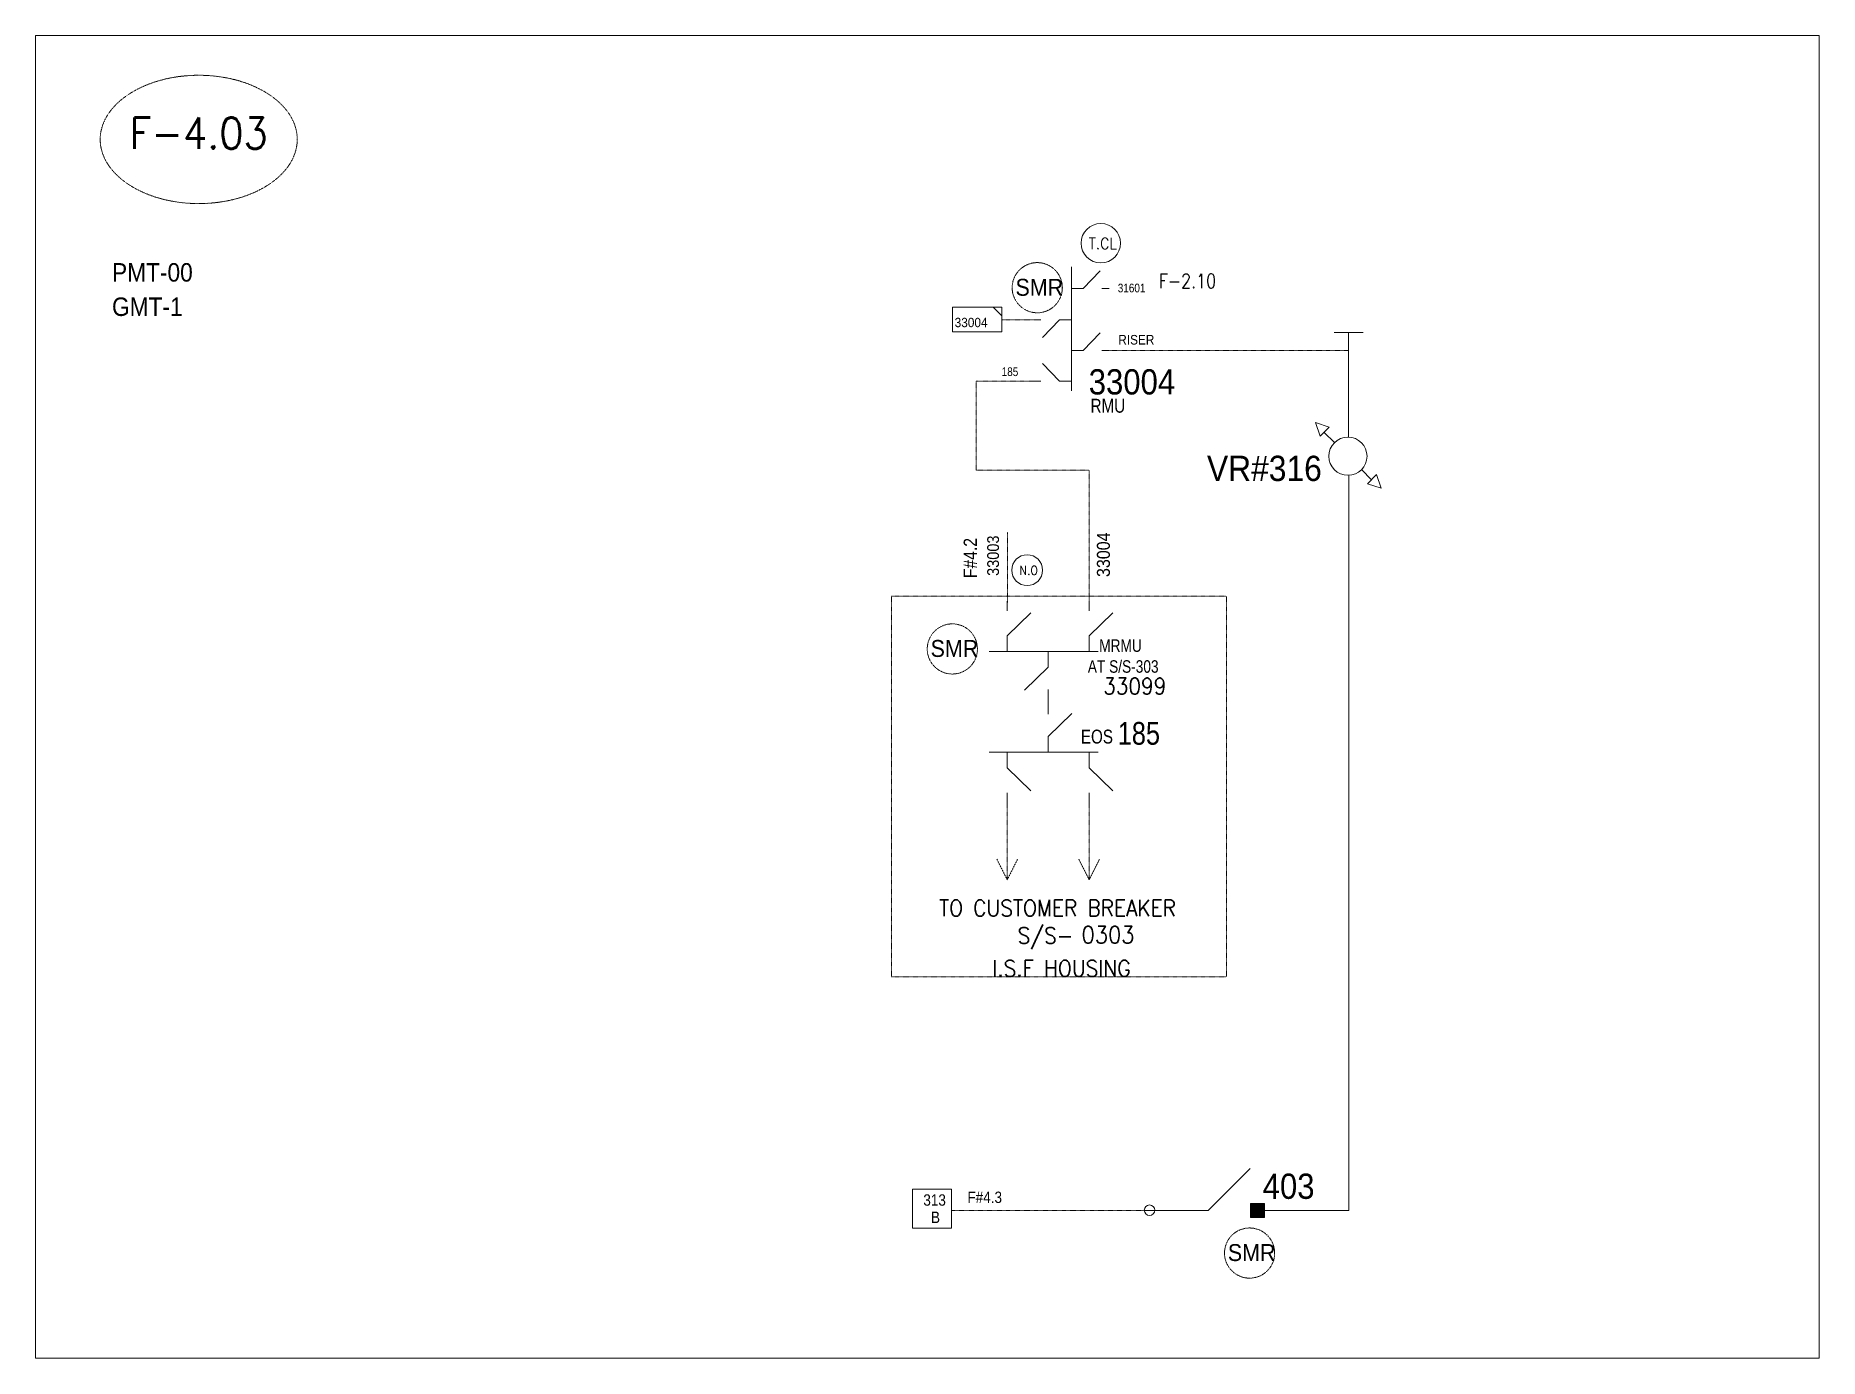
# Model space of a CAD drawing. Header units: metres. Extents: x 65984 to 144644, y -19036 to 23726.
# Drawn here: x 108227 to 109997, y 11978 to 13291 of the extents above; entities that cross this region are included whole.
import ezdxf
from ezdxf.enums import TextEntityAlignment as Align

# ---------------------------------------------------------------- set-up
doc = ezdxf.new("R2010")
doc.units = ezdxf.units.M
doc.header["$MEASUREMENT"] = 0
doc.linetypes.add('DGN Style 3', pattern=[0.013877, 0, -0.013877])
doc.layers.get('0').update_dxf_attribs({"color": 95, "lineweight": 40})
for name, color, linetype, lineweight in [('ABS', 7, 'Continuous', 40), ('ABS NUMBER', 112, 'Continuous', 30), ('d_eos', 111, 'Continuous', 40), ('d_eos no', 121, 'Continuous', 40), ('d_switch', 95, 'Continuous', 40), ('d_tf no', 6, 'Continuous', 40), ('d_ug cable', 95, 'Continuous', 40), ('d_unit sub', 7, 'Continuous', 40), ('d_village name', 7, 'Continuous', 40), ('FDR  2  19', 172, 'Continuous', 40), ('FDR  4  02', 126, 'Continuous', 40), ('fedr no', 95, 'Continuous', 40), ('GRID STATION  04', 7, 'Continuous', 40), ('O H MAIN FEEDER', 4, 'Continuous', 100), ('REGULATOR', 5, 'Continuous', 40), ('SW N O', 114, 'Continuous', 30)]:
    doc.layers.add(name, color=color, linetype=linetype, lineweight=lineweight)
doc.styles.add('NASKHF', font='naskhf.shx', dxfattribs={"height": 8})
doc.styles.add('Style-Arial', font='arial.ttf')
doc.styles.add('Style-ENGINEERING', font='ENGINEERING.shx')
doc.styles.add('Style-msdefault', font='msdefault.shx')
doc.styles.add('Style-STANDARD', font='STANDARD.shx')

msp = doc.modelspace()

# ---------------------------------------------------------------- texts
at = {"layer": 'ABS NUMBER', "color": 7, "lineweight": 13, "style": 'Style-Arial', "width": 0.9}
msp.add_text('VR#316', height=25.09, dxfattribs=at).set_placement((109389.5, 12874), align=Align.TOP_LEFT)
at = {"layer": 'ABS NUMBER', "color": 2, "lineweight": 13, "style": 'Style-Arial', "width": 0.88}
msp.add_text('403', height=25.09, dxfattribs=at).set_placement((109444.8, 12161.4), align=Align.TOP_LEFT)
at = {"layer": 'd_eos no', "color": 7, "linetype": 'Continuous', "lineweight": 13}
for s, height, style, width, p in [('PMT-00', 18.34, 'Style-Arial', 0.88, (108302.4, 13065.2)), ('GMT-1', 18.34, 'Style-Arial', 0.88, (108302.4, 13031.1)), ('185', 22.58, 'Style-msdefault', 0.833333, (109300.9, 12609.7)), ('EOS', 13.8, 'Style-msdefault', 0.818182, (109264.3, 12602.1))]:
    msp.add_text(s, height=height, dxfattribs=dict(at, style=style, width=width)).set_placement(p, align=Align.TOP_LEFT)
at = {"layer": 'd_eos no', "color": 2, "linetype": 'Continuous', "lineweight": 13}
for s, height, style, width, p in [('33004', 25.09, 'Style-Arial', 0.88, (109272.1, 12934.8)), ('RMU', 13.8, 'Style-msdefault', 0.818182, (109273.9, 12916.7))]:
    msp.add_text(s, height=height, dxfattribs=dict(at, style=style, width=width)).set_placement(p)
at = {"layer": 'd_eos no', "color": 7, "linetype": 'Continuous', "lineweight": 13, "ltscale": 0.9, "insert": (109271.2, 12691.7), "char_height": 12.42, "attachment_point": 1, "style": 'NASKHF'}
msp.add_mtext('\\Fmsdefault;\\H1x;\\W0.818182;   MRMU \\PAT S/S-303', dxfattribs=at)
at = {"layer": 'd_switch', "color": 3, "linetype": 'Continuous', "lineweight": 13, "style": 'Style-ENGINEERING', "width": 0.857143}
msp.add_text('31601', height=8.61, dxfattribs=at).set_placement((109328.4, 13044.8), align=Align.TOP_RIGHT)
at = {"layer": 'd_switch', "color": 3, "linetype": 'Continuous', "lineweight": 13, "style": 'Style-ENGINEERING', "width": 0.921053}
msp.add_text('RISER', height=9.53, rotation=359.9925, dxfattribs=at).set_placement((109337.3, 12993.9), align=Align.TOP_RIGHT)
at = {"layer": 'd_switch', "color": 3, "linetype": 'Continuous', "lineweight": 13, "style": 'Style-ENGINEERING', "width": 0.857143}
msp.add_text('185', height=8.61, dxfattribs=at).set_placement((109185.7, 12961.7), align=Align.TOP_LEFT)
at = {"layer": 'd_switch', "color": 1, "linetype": 'Continuous', "lineweight": 13, "ltscale": 1.152143, "style": 'Style-ENGINEERING', "width": 0.921053}
msp.add_text('33003', height=11.71, rotation=90, dxfattribs=at).set_placement((109171.3, 12754.7), align=Align.TOP_LEFT)
at = {"layer": 'd_switch', "color": 5, "linetype": 'Continuous', "lineweight": 13, "ltscale": 1.236797, "style": 'Style-ENGINEERING', "width": 0.921053}
msp.add_text('33004', height=12.92, rotation=90, dxfattribs=at).set_placement((109280.2, 12753.6), align=Align.TOP_LEFT)
at = {"layer": 'd_tf no', "color": 1, "linetype": 'Continuous', "lineweight": 40, "style": 'Style-msdefault', "width": 0.945946}
for p in [(109199.4, 13049.6), (109115.1, 12691.1), (109410.2, 12091.4)]:
    msp.add_text('SMR', height=16.83, dxfattribs=at).set_placement(p, align=Align.TOP_LEFT)
at = {"layer": 'd_tf no', "color": 2, "linetype": 'Continuous', "lineweight": 13, "style": 'Style-msdefault', "width": 0.945946}
msp.add_text('33004', height=9.28, dxfattribs=at).set_placement((109139, 13010.9), align=Align.TOP_LEFT)
at = {"layer": 'd_village name', "color": 2, "linetype": 'Continuous', "lineweight": 13, "style": 'Style-STANDARD'}
msp.add_text('33099', height=16.06, dxfattribs=at).set_placement((109317.8, 12645.4), align=Align.MIDDLE_CENTER)
at = {"layer": 'd_village name', "color": 7, "linetype": 'Continuous', "lineweight": 13, "style": 'Style-STANDARD'}
for s, height, p in [('TO CUSTOMER BREAKER', 16.062, (109241.1, 12425)), ('S/S-', 16.06, (109229.1, 12397.7)), ('0303', 16.84, (109291.3, 12398.5)), ('I.S.F HOUSING', 16.062, (109245, 12365.1))]:
    msp.add_text(s, height=height, dxfattribs=at).set_placement(p, align=Align.MIDDLE_CENTER)
at = {"layer": 'fedr no', "color": 55, "linetype": 'Continuous', "lineweight": 13, "style": 'Style-STANDARD', "width": 0.909091}
msp.add_text('F-2.10', height=14.03, dxfattribs=at).set_placement((109370.2, 13047.5), align=Align.MIDDLE_CENTER)
at = {"layer": 'fedr no', "color": 6, "linetype": 'Continuous', "lineweight": 13, "insert": (108388.5, 13194.2), "char_height": 30.81, "attachment_point": 5, "style": 'Style-STANDARD'}
msp.add_mtext('F-4.03', dxfattribs=at)
at = {"layer": 'GRID STATION  04', "color": 55, "linetype": 'Continuous', "lineweight": 13, "ltscale": 1.250822, "style": 'Style-msdefault', "width": 0.888889}
msp.add_text('F#4.2', height=13.11, rotation=90, dxfattribs=at).set_placement((109147.9, 12752.5), align=Align.TOP_LEFT)
at = {"layer": 'GRID STATION  04', "color": 5, "linetype": 'Continuous', "lineweight": 13, "style": 'Style-msdefault', "width": 0.888889}
for s, height, p in [('313', 11.29, (109107.9, 12140.8)), ('F#4.3', 11.29, (109151.7, 12143.5)), ('B', 11.3, (109115.5, 12123.6))]:
    msp.add_text(s, height=height, dxfattribs=at).set_placement(p, align=Align.TOP_LEFT)

# ---------------------------------------------------------------- blocks, each defined once
blk = doc.blocks.new('ABS2_1_1')
at = {"color": 0, "linetype": 'ByBlock', "lineweight": -2, "ltscale": 500}
for q in [(-29900, 43500), (0, 0)]:
    blk.add_line((0, 13600), q, dxfattribs=at)
at = {"color": 0, "linetype": 'ByBlock', "lineweight": -2, "ltscale": 500, "flags": 128}
for points in [[(5000, 43600), (-5000, 43600), (-5000, 53600), (5000, 53600)], [(3791, 49653), (3791, 49653), (3791, 49653)]]:
    blk.add_lwpolyline(points, close=True, dxfattribs=at)
at = {"color": 0, "linetype": 'ByBlock', "lineweight": -2, "ltscale": 500}
for points in [[(5000, 43600), (-5000, 43600), (5000, 53600), (-5000, 53600)], [(3791, 49653), (3791, 49653), (3791, 49653)]]:
    blk.add_solid(points, dxfattribs=at)
blk = doc.blocks.new('TF_8')
at = {"color": 0, "linetype": 'ByBlock', "lineweight": -2}
blk.add_line((6.3, 4.95), (9.9, 1.35), dxfattribs=at)
blk.add_3dface([(-10.1, 4.95), (9.9, 4.95), (9.9, -5.05), (-10.1, -5.05)], dxfattribs=at)
blk = doc.blocks.new('*U1081')
at = {"layer": 'd_eos', "color": 2, "linetype": 'Continuous', "lineweight": 13, "ltscale": 1.957768}
for p, q in [((-4.65, 11.34), (-11.44, 18.34)), ((-12.09, 11.34), (-14.91, 11.34)), ((0, 11.34), (-4.65, 11.34)), ((0, 14.01), (0, -18.32)), ((0, -0.8), (4.65, -0.8)), ((4.65, -0.8), (11.45, -7.81)), ((12.1, -0.8), (14.92, -0.8)), ((-4.65, -12.95), (-11.44, -5.95)), ((-12.09, -12.95), (-14.92, -12.95)), ((0, -12.95), (-4.65, -12.95))]:
    blk.add_line(p, q, dxfattribs=at)
blk = doc.blocks.new('*U2557')
at = {"layer": 'REGULATOR', "color": 7, "linetype": 'Continuous', "lineweight": 13}
for p, q in [((24, 25.1), (13.4, 14.5)), ((-14.9, -13.7), (-25.5, -24.4))]:
    blk.add_line(p, q, dxfattribs=at)
at = {"layer": 'REGULATOR', "color": 7, "linetype": 'Continuous', "lineweight": 13, "flags": 128}
for points in [[(29.5, 20), (34.4, 34.3), (20.1, 29.6)], [(-29.6, -20), (-34.4, -34.3), (-20.1, -29.5)]]:
    blk.add_lwpolyline(points, close=True, dxfattribs=at)
at = {"layer": 'REGULATOR', "color": 7, "linetype": 'Continuous', "lineweight": 13}
blk.add_circle((-0.8, 0.4), 20, dxfattribs=at)
blk = doc.blocks.new('*U1280')
at = {"layer": 'SW N O', "color": 1, "lineweight": 13}
blk.add_circle((0, 0), 16.8, dxfattribs=at)
at = {"layer": 'SW N O', "color": 1, "lineweight": 13, "style": 'Style-STANDARD'}
blk.add_text('T.CL', height=9.6, dxfattribs=at).set_placement((1.7, -0.2), align=Align.MIDDLE_CENTER)
blk = doc.blocks.new('*U1266')
at = {"layer": 'SW N O', "color": 3, "lineweight": 13}
blk.add_circle((0, 0), 16.8, dxfattribs=at)
at = {"layer": 'SW N O', "color": 3, "lineweight": 13, "style": 'Style-STANDARD'}
blk.add_text('N.O', height=9.6, dxfattribs=at).set_placement((1.7, -0.2), align=Align.MIDDLE_CENTER)

# ---------------------------------------------------------------- linework, layer by layer
at = {"layer": 'd_eos', "color": 2, "linetype": 'Continuous', "lineweight": 13, "ltscale": 1.601634}
for p, q in [((109254.9, 13061.6), (109254.9, 12938.3)), ((109266.6, 13039.9), (109283.6, 13057.5)), ((109254.9, 13039.9), (109266.6, 13039.9)), ((109285.2, 13039.9), (109292.3, 13039.9)), ((109224.5, 13008.9), (109217.5, 13008.9)), ((109243.2, 13008.9), (109226.2, 12991.4)), ((109254.9, 13008.9), (109243.2, 13008.9)), ((109266.5, 12978.5), (109283.6, 12996)), ((109243.2, 12948), (109226.2, 12965.6)), ((109254.9, 12978.5), (109266.5, 12978.5)), ((109285.2, 12978.5), (109292.3, 12978.5)), ((109224.5, 12948), (109217.4, 12948)), ((109254.9, 12948), (109243.2, 12948))]:
    msp.add_line(p, q, dxfattribs=at)
at = {"layer": 'd_eos', "color": 7, "linetype": 'Continuous', "lineweight": 13, "ltscale": 1.957768}
for p, q in [((109231.9, 12617.3), (109231.9, 12641.9)), ((109231.9, 12595.4), (109255.3, 12618.1)), ((109231.9, 12579.8), (109231.9, 12595.4)), ((109281.4, 12579.8), (109173.3, 12579.8)), ((109191.2, 12579.8), (109191.2, 12564.2)), ((109272.5, 12579.8), (109272.5, 12564.3)), ((109191.2, 12564.2), (109214.7, 12541.5)), ((109272.5, 12564.3), (109295.9, 12541.5)), ((109191.2, 12539.3), (109191.2, 12529.9)), ((109272.5, 12539.3), (109272.5, 12529.9))]:
    msp.add_line(p, q, dxfattribs=at)
at = {"layer": 'd_ug cable', "color": 2, "linetype": 'DGN Style 3', "lineweight": 13}
msp.add_line((109217.5, 13008.9), (109185.9, 13008.9), dxfattribs=at)
at = {"layer": 'd_ug cable', "color": 5, "linetype": 'DGN Style 3', "lineweight": 13}
for p, q in [((109292.3, 12978.5), (109530.1, 12978.5)), ((109191.5, 12728.2), (109191.5, 12798.1))]:
    msp.add_line(p, q, dxfattribs=at)
at = {"layer": 'd_ug cable', "color": 5, "linetype": 'DGN Style 3', "lineweight": 13, "flags": 128}
for points in [[(109272.5, 12729.6), (109272.5, 12859.8), (109160.5, 12859.8), (109160.5, 12948), (109217.4, 12948)], [(109136, 12124.8), (109333.5, 12124.8)]]:
    msp.add_lwpolyline(points, dxfattribs=at)
at = {"layer": 'd_ug cable', "color": 2, "linetype": 'DGN Style 3', "lineweight": 13}
for centre in [(109221, 13040.8), (109136.7, 12682.2), (109431.8, 12082.5)]:
    msp.add_circle(centre, 24.9, dxfattribs=at)
at = {"layer": 'FDR  2  19', "color": 1, "linetype": 'DGN Style 3', "lineweight": 13}
for p, q in [((109191.2, 12529.9), (109191.2, 12453)), ((109272.5, 12529.9), (109272.5, 12453))]:
    msp.add_line(p, q, dxfattribs=at)
at = {"layer": 'FDR  2  19', "color": 1, "linetype": 'DGN Style 3', "lineweight": 13, "flags": 128}
for points in [[(109180.9, 12473.6), (109191.2, 12453), (109201.5, 12473.6)], [(109262.2, 12473.6), (109272.5, 12453), (109282.8, 12473.6)]]:
    msp.add_lwpolyline(points, dxfattribs=at)
at = {"layer": 'FDR  4  02', "color": 231, "linetype": 'DGN Style 3', "lineweight": 13, "flags": 128}
msp.add_lwpolyline([(109408.9, 12734.7), (109076.4, 12734.7), (109076.4, 12356.6), (109408.9, 12356.6)], close=True, dxfattribs=at)
at = {"layer": 'fedr no', "color": 82, "linetype": 'DGN Style 3', "lineweight": 13, "true_color": 0x1dc70e}
msp.add_ellipse((108388.5, 13188), major_axis=(97.8, 0), ratio=0.651175, dxfattribs=at)
at = {"layer": 'GRID STATION  04', "color": 5, "linetype": 'Continuous', "lineweight": 13, "ltscale": 1.324717, "flags": 128}
msp.add_lwpolyline([(109097.2, 12107.1), (109136, 12107.1), (109136, 12145.9), (109097.2, 12145.9)], close=True, dxfattribs=at)
at = {"layer": 'O H MAIN FEEDER', "color": 5, "lineweight": 13, "ltscale": 1.25019}
for p, q in [((109515.8, 12996.4), (109544.4, 12996.4)), ((109530.1, 12996.4), (109530.1, 12892.6)), ((109333.5, 12124.8), (109373.5, 12124.8))]:
    msp.add_line(p, q, dxfattribs=at)
at = {"layer": 'O H MAIN FEEDER', "color": 140, "lineweight": 13, "ltscale": 0.861012, "flags": 128}
msp.add_lwpolyline([(109997.4, 13291), (108226.6, 13291), (108226.6, 11978), (109997.4, 11978)], close=True, dxfattribs=at)
at = {"layer": 'O H MAIN FEEDER', "color": 5, "lineweight": 13, "ltscale": 1.25019, "flags": 128}
msp.add_lwpolyline([(109446.5, 12124.8), (109530.4, 12124.8), (109530.4, 12854.6)], dxfattribs=at)
at = {"layer": 'O H MAIN FEEDER', "color": 5, "lineweight": 13, "ltscale": 1.25019}
msp.add_circle((109332.5, 12125), 5.24, dxfattribs=at)

# ---------------------------------------------------------------- block references
at = {"layer": 'ABS', "color": 2, "linetype": 'Continuous', "lineweight": 13, "ltscale": 2.081193, "xscale": 0.001394400826263671, "yscale": 0.001394400826263671, "zscale": 0.0009234167307392038, "rotation": 269.9999999999997}
msp.add_blockref('ABS2_1_1', (109371.8, 12124.8), dxfattribs=at)
at = {"layer": 'd_eos', "color": 2, "linetype": 'Continuous', "lineweight": 13, "ltscale": 1.957768, "xscale": 3.345914619844394, "yscale": 3.345914619844394, "zscale": 3.345914619844394, "rotation": 270}
msp.add_blockref('*U1081', (109234.6, 12679.7), dxfattribs=at)
at = {"layer": 'd_unit sub', "color": 2, "linetype": 'Continuous', "lineweight": 13, "xscale": 2.455112602885294, "yscale": 2.455112602885294, "zscale": 1.07077042572827}
msp.add_blockref('TF_8', (109161.6, 13009.4), dxfattribs=at)
at = {"layer": 'REGULATOR', "color": 7, "linetype": 'Continuous', "lineweight": 13, "xscale": 0.9485338232858883, "yscale": 0.9485338232858883, "zscale": 0.9485338232858883, "rotation": 90.00000000000001}
msp.add_blockref('*U2557', (109529.8, 12874.3), dxfattribs=at)
at = {"layer": 'SW N O', "color": 1, "lineweight": 13, "xscale": 1.164132240721555, "yscale": 1.164132240721555, "zscale": 1.164132240721555}
msp.add_blockref('*U1280', (109284.1, 13084.9), dxfattribs=at)
at = {"layer": 'SW N O', "color": 3, "lineweight": 13, "xscale": 0.9108641081598468, "yscale": 0.9108641081598468, "zscale": 0.9108641081598468}
msp.add_blockref('*U1266', (109211, 12760.4), dxfattribs=at)

msp.set_redraw_order([(e.dxf.handle, doc.entitydb.next_handle()) for e in msp.query("TEXT MTEXT ATTDEF DIMENSION ARC_DIMENSION")])  # texts and dimensions are drawn at this point

doc.saveas('drawing.dxf')
